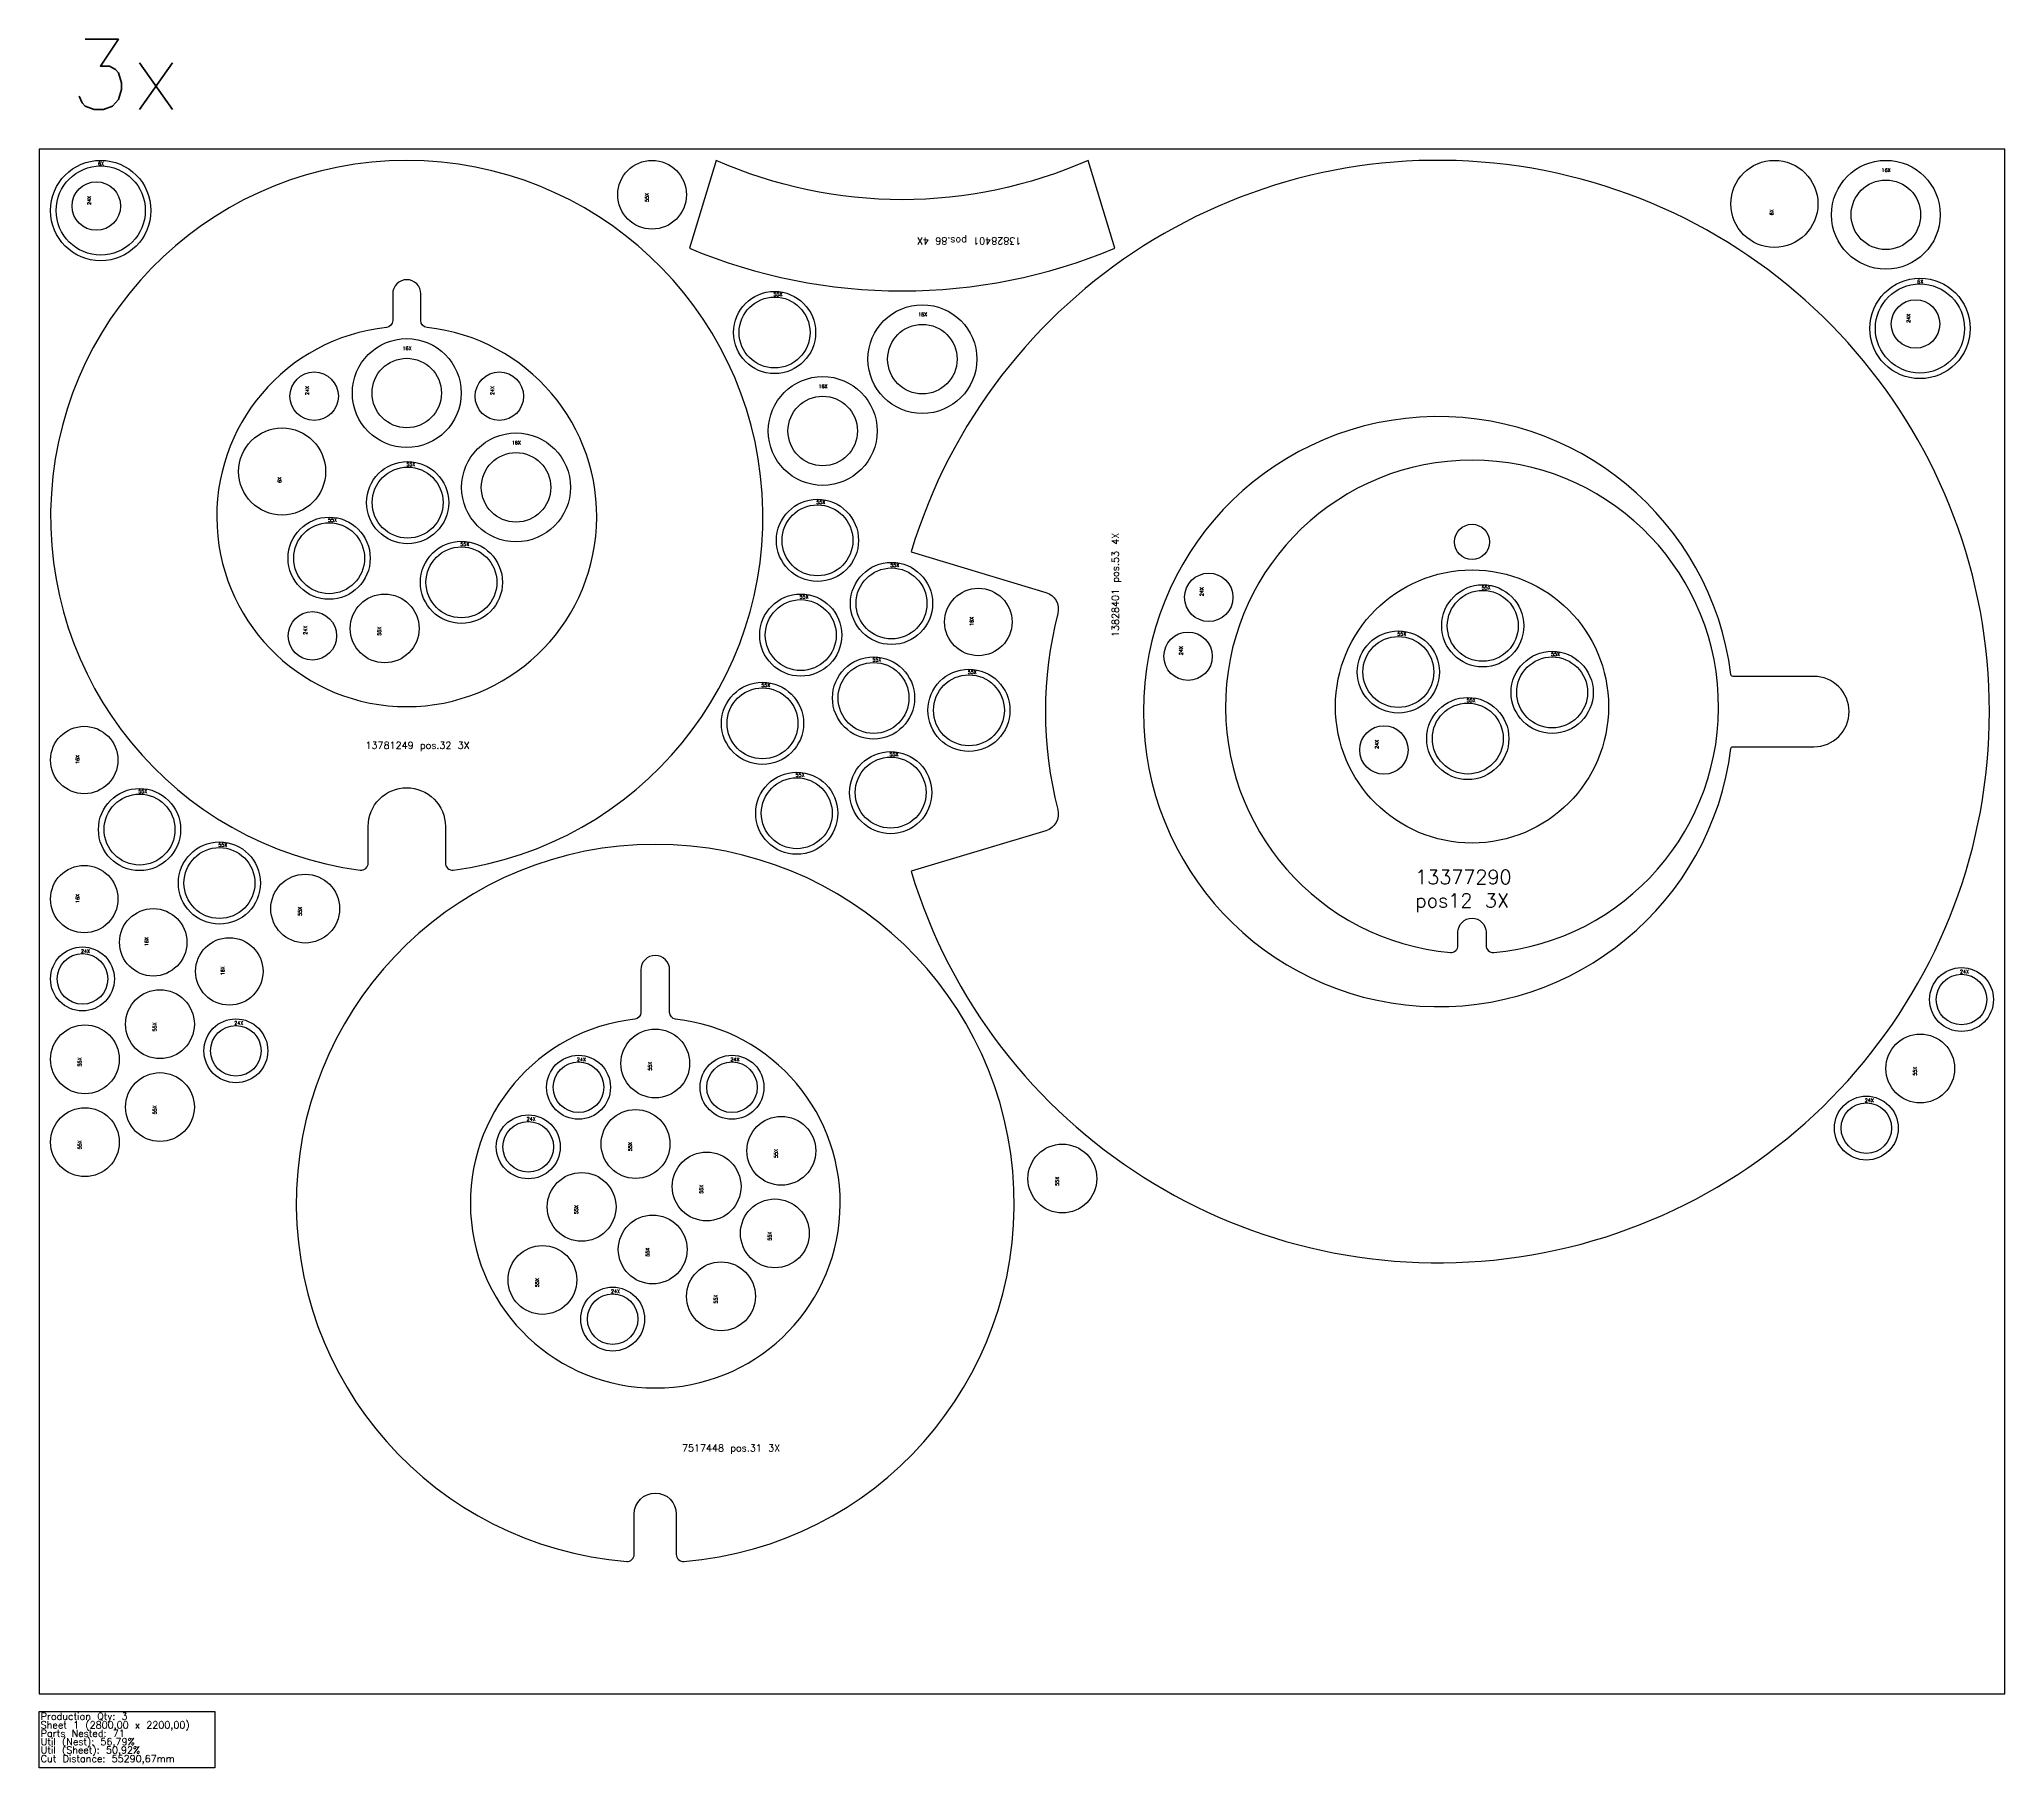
# Model space of a CAD drawing. Header units: millimetres. Extents: x 0 to 11020, y -105 to 2363.
# Drawn here: x 0 to 2800, y -105 to 2356 of the extents above; entities that cross this region are included whole.
import ezdxf

# ---------------------------------------------------------------- set-up
doc = ezdxf.new("R2010")
doc.units = ezdxf.units.MM
for name, color, linetype in [('--NestedParts--', 7, 'Continuous'), ('sheet', 24, 'Continuous'), ('Stats', 7, 'Continuous'), ('Texto', 7, 'Continuous')]:
    doc.layers.add(name, color=color, linetype=linetype)
doc.styles.get("Standard").update_dxf_attribs({"font": 'txt.shx'})

msp = doc.modelspace()

# ---------------------------------------------------------------- linework, layer by layer
at = {"layer": '--NestedParts--', "color": 7}
for points in [[(964.2, 2184), (926.2, 2058.8, 0.200773), (1532.2, 2058.8), (1494.2, 2184, -0.211324)], [(589.8, 1173.3, 15.242084), (457.2, 1173.3, 0.453133), (468.5, 1183.3), (468.5, 1235.5, -0.414214), (523.5, 1290.5), (523.5, 1290.5, -0.414214), (578.5, 1235.5), (578.5, 1183.3, 0.453133)], [(1242, 1171.5, 6.753017), (1242, 1626.5), (1434, 1568.6, -0.402297), (1451, 1538.5, 0.12655), (1451, 1259.5, -0.402297), (1434, 1229.3)], [(552.4, 1945.9, -0.38322), (543.5, 1955.9), (543.5, 1994, 0.414214), (523.5, 2014), (523.5, 2014, 0.414214), (503.5, 1994), (503.5, 1955.9, -0.38322), (494.6, 1945.9, 18.6798)], [(2413, 1349), (2528.3, 1349, 0.414214), (2578.3, 1399), (2578.3, 1399, 0.414214), (2528.3, 1449), (2413, 1449, -0.377879), (2410, 1451.6, 15.899369), (2410, 1346.3, -0.377879)], [(2072, 1056, 22.722658), (2010.3, 1056, 0.440218), (2021.1, 1066), (2021.1, 1084.7, -0.414214), (2041.1, 1104.7), (2041.1, 1104.7, -0.414214), (2061.1, 1084.7), (2061.1, 1066, 0.440218)], [(907.5, 256.1), (907.5, 198.7, 0.437774), (918.3, 188.7, 25.060096), (836.8, 188.7, 0.437774), (847.5, 198.7), (847.5, 256.1, -0.999997)], [(857, 1031.1), (857, 970.4, -0.382318), (848.6, 961, 18.144888), (906.5, 961, -0.382318), (898, 970.4), (898, 1031.1, 0.999996)]]:
    msp.add_lwpolyline(points, format="xyb", close=True, dxfattribs=at)
for centre, radius in [((87.5, 2112.5), 71.5), ((87.5, 2112.5), 63.5), ((873, 2135), 49), ((2471.9, 2122), 62), ((2630.7, 2106.5), 77.5), ((81.2, 2118.9), 34.5), ((2630.7, 2106.5), 49.5), ((2679.3, 1944.6), 71.5), ((1047.5, 1938.8), 58.5), ((1047.5, 1938.8), 50.5), ((2679.3, 1944.6), 63.5), ((1258.1, 1900.9), 77.5), ((2673, 1951), 34.5), ((1258.1, 1900.9), 49.5), ((523.5, 1852.6), 77.5), ((391.6, 1848.1), 34.5), ((523.5, 1852.6), 49.5), ((655.4, 1848.1), 34.5), ((1116.1, 1798.6), 77.5), ((1116.1, 1798.6), 49.5), ((345.9, 1740.9), 62), ((679.2, 1718.3), 77.5), ((679.2, 1718.3), 49.5), ((524.7, 1696.6), 58.5), ((524.7, 1696.6), 50.5), ((1108.6, 1642.8), 58.5), ((1108.6, 1642.8), 50.5), ((412.9, 1617.4), 58.5), ((412.9, 1617.4), 50.5), ((2041.1, 1640.7), 25), ((601.4, 1583), 58.5), ((601.4, 1583), 50.5), ((1214.1, 1553), 58.5), ((1214.1, 1553), 50.5), ((1666.1, 1561.7), 34.5), ((2041.1, 1406.2), 194.5), ((1337.8, 1526.6), 48), ((2056.4, 1521.1), 58.5), ((2056.4, 1521.1), 50.5), ((389.1, 1506.9), 34.5), ((492, 1517.4), 49), ((1084.8, 1507.9), 58.5), ((1084.8, 1507.9), 50.5), ((1636.6, 1477.8), 34.5), ((1936.2, 1455.4), 58.5), ((1936.2, 1455.4), 50.5), ((2155.3, 1426.3), 58.5), ((1188.5, 1418.4), 58.5), ((1188.5, 1418.4), 50.5), ((1324.4, 1400.8), 58.5), ((2155.3, 1426.3), 50.5), ((1030.3, 1382.2), 58.5), ((1030.3, 1382.2), 50.5), ((1324.4, 1400.8), 50.5), ((2035.1, 1360.6), 58.5), ((2035.1, 1360.6), 50.5), ((64, 1330), 48), ((1915.6, 1344.3), 34.5), ((1212.9, 1283.6), 58.5), ((1212.9, 1283.6), 50.5), ((142.8, 1231), 58.5), ((1079.1, 1254.2), 58.5), ((1079.1, 1254.2), 50.5), ((142.8, 1231), 50.5), ((256.6, 1154.8), 58.5), ((256.6, 1154.8), 50.5), ((64, 1132), 48), ((378.8, 1118.4), 49), ((162.3, 1070.4), 48), ((270.7, 1029), 48), ((61.5, 1018.3), 45.5), ((61.5, 1018.3), 36), ((2738.5, 988.9), 45.5), ((2738.5, 988.9), 36), ((171.9, 953.8), 49), ((65, 903.8), 49), ((280, 915.9), 45.5), ((280, 915.9), 36), ((877.5, 897.9), 49), ((2679.7, 890.7), 49), ((768.2, 864), 45.5), ((768.2, 864), 36), ((986.9, 864), 45.5), ((986.9, 864), 36), ((171.9, 835.8), 49), ((2602.9, 805.8), 45.5), ((2602.9, 805.8), 36), ((65, 785.8), 49), ((696.6, 779.1), 45.5), ((696.6, 779.1), 36), ((849.4, 783.2), 49), ((1057.1, 773.5), 49), ((950.7, 722.7), 49), ((1457.5, 734), 49), ((772.6, 693.6), 49), ((1047.9, 655.9), 49), ((873.9, 633), 49), ((716.8, 589.6), 49), ((971.2, 566.2), 49), ((816.8, 533.8), 45.5), ((816.8, 533.8), 36)]:
    msp.add_circle(centre, radius, dxfattribs=at)
at = {"layer": 'sheet', "color": 7}
msp.add_lwpolyline([(0, 0), (2800, 0), (2800, 2200), (0, 2200)], close=True, dxfattribs=at)
at = {"layer": 'Stats', "color": 151}
msp.add_lwpolyline([(0, -25), (250, -25), (250, -105), (0, -105), (0, -25)], close=True, dxfattribs=at)

# ---------------------------------------------------------------- texts
at = {"insert": (44.1, 2356.4), "char_height": 100, "attachment_point": 1}
msp.add_mtext_dynamic_manual_height_columns(' 3x', width=169.351, gutter_width=1, heights=[0], dxfattribs=at)
at = {"layer": 'Stats', "color": 60}
for s, p in [('Production Qty: 3', (2, -37)), ('Sheet 1 (2800,00 x 2200,00)', (2, -49)), ('Parts Nested: 71', (2, -61)), ('Util (Nest): 56,79%', (2, -73)), ('Util (Sheet): 50,92%', (2, -85)), ('Cut Distance: 55290,67mm', (2, -97))]:
    msp.add_text(s, height=10, dxfattribs=at).set_placement(p)
at = {"layer": 'Texto', "color": 3, "attachment_point": 1}
for s, insert, char_height, width in [('6X', (83.6, 2181.8), 5, 1.27), ('16X', (2624.7, 2172.6), 5, 1.27), ('55X', (1045.9, 1995.7), 5, 1.27), ('6X', (2675.4, 2013.9), 5, 1.27), ('16X', (1252.1, 1967.1), 5, 1.27), ('16X', (517.5, 1918.7), 5, 1.27), ('16X', (1110.1, 1864.7), 5, 1.27), ('16X', (673.2, 1784.4), 5, 1.27), ('55X', (523, 1753.5), 5, 1.27), ('55X', (1106.9, 1699.7), 5, 1.27), ('55X', (411.2, 1674.3), 5, 1.27), ('55X', (599.7, 1639.9), 5, 1.27), ('55X', (1212.5, 1609.9), 5, 1.27), ('55X', (2054.8, 1578), 5, 1.27), ('55X', (1083.1, 1564.8), 5, 1.27), ('55X', (1934.6, 1512.3), 5, 1.27), ('55X', (1186.9, 1475.3), 5, 1.27), ('55X', (1322.7, 1457.7), 5, 1.27), ('55X', (2153.7, 1483.2), 5, 1.27), ('55X', (1028.6, 1439.1), 5, 1.27), ('55X', (2033.4, 1417.5), 5, 1.27), ('13781249 pos.32 3X', (464.7, 1356.1), 10, 380.052), ('55X', (1211.2, 1340.5), 5, 1.27), ('55X', (1077.4, 1311.1), 5, 1.27), ('55X', (141.1, 1287.9), 5, 1.27), ('55X', (255, 1211.7), 5, 1.27), ('13377290 pos12 3X', (1960.2, 1173.4), 20, 244.392), ('24X', (59.3, 1060.3), 5, 1.27), ('24X', (2736.3, 1031), 5, 1.27), ('24X', (277.7, 958), 5, 1.27), ('24X', (765.9, 906), 5, 1.27), ('24X', (984.7, 906), 5, 1.27), ('24X', (2600.7, 847.8), 5, 1.27), ('24X', (694.3, 821.2), 5, 1.27), ('24X', (814.5, 575.8), 5, 1.27), ('7517448 pos.31 3X', (915.5, 355.3), 10, 133.843)]:
    msp.add_mtext(s, dxfattribs=dict(at, insert=insert, char_height=char_height, width=width))
for s, insert, char_height, width, rotation in [('24X', (68.6, 2120.5), 5, 1.27, 90), ('55X', (863, 2124.7), 5, 1.27, 90), ('6X', (2465.6, 2105.7), 5, 1.27, 90), ('{\\W9.54401;   }13828401 pos.86 4X', (1399, 2064.1), 10, 349.599, 180), ('24X', (2660.4, 1952.6), 5, 1.27, 90), ('24X', (379, 1849.7), 5, 1.27, 90), ('24X', (642.8, 1849.7), 5, 1.27, 90), ('6X', (339.6, 1724.6), 5, 1.27, 90), ('{\\W9.54401;   }13828401 pos.53 4X', (1528, 1505.1), 10, 349.599, 90), ('24X', (1653.5, 1563.3), 5, 1.27, 90), ('24X', (376.4, 1508.4), 5, 1.27, 90), ('55X', (482, 1507.1), 5, 1.27, 90), ('16X', (1325.8, 1521), 5, 1.27, 90), ('24X', (1624, 1479.3), 5, 1.27, 90), ('24X', (1903, 1345.9), 5, 1.27, 90), ('16X', (52, 1324.4), 5, 1.27, 90), ('16X', (52, 1126.4), 5, 1.27, 90), ('55X', (368.8, 1108.1), 5, 1.27, 90), ('16X', (150.3, 1064.9), 5, 1.27, 90), ('16X', (258.7, 1023.5), 5, 1.27, 90), ('55X', (161.9, 943.5), 5, 1.27, 90), ('55X', (55, 893.6), 5, 1.27, 90), ('55X', (867.5, 887.6), 5, 1.27, 90), ('55X', (2669.6, 880.4), 5, 1.27, 90), ('55X', (161.9, 825.5), 5, 1.27, 90), ('55X', (55, 775.5), 5, 1.27, 90), ('55X', (839.3, 773), 5, 1.27, 90), ('55X', (1047.1, 763.2), 5, 1.27, 90), ('55X', (1447.5, 723.7), 5, 1.27, 90), ('55X', (940.6, 712.4), 5, 1.27, 90), ('55X', (762.6, 683.3), 5, 1.27, 90), ('55X', (1037.9, 645.6), 5, 1.27, 90), ('55X', (863.9, 622.7), 5, 1.27, 90), ('55X', (706.8, 579.3), 5, 1.27, 90), ('55X', (961.2, 555.9), 5, 1.27, 90)]:
    msp.add_mtext(s, dxfattribs=dict(at, insert=insert, char_height=char_height, width=width, rotation=rotation))

doc.saveas('drawing.dxf')
